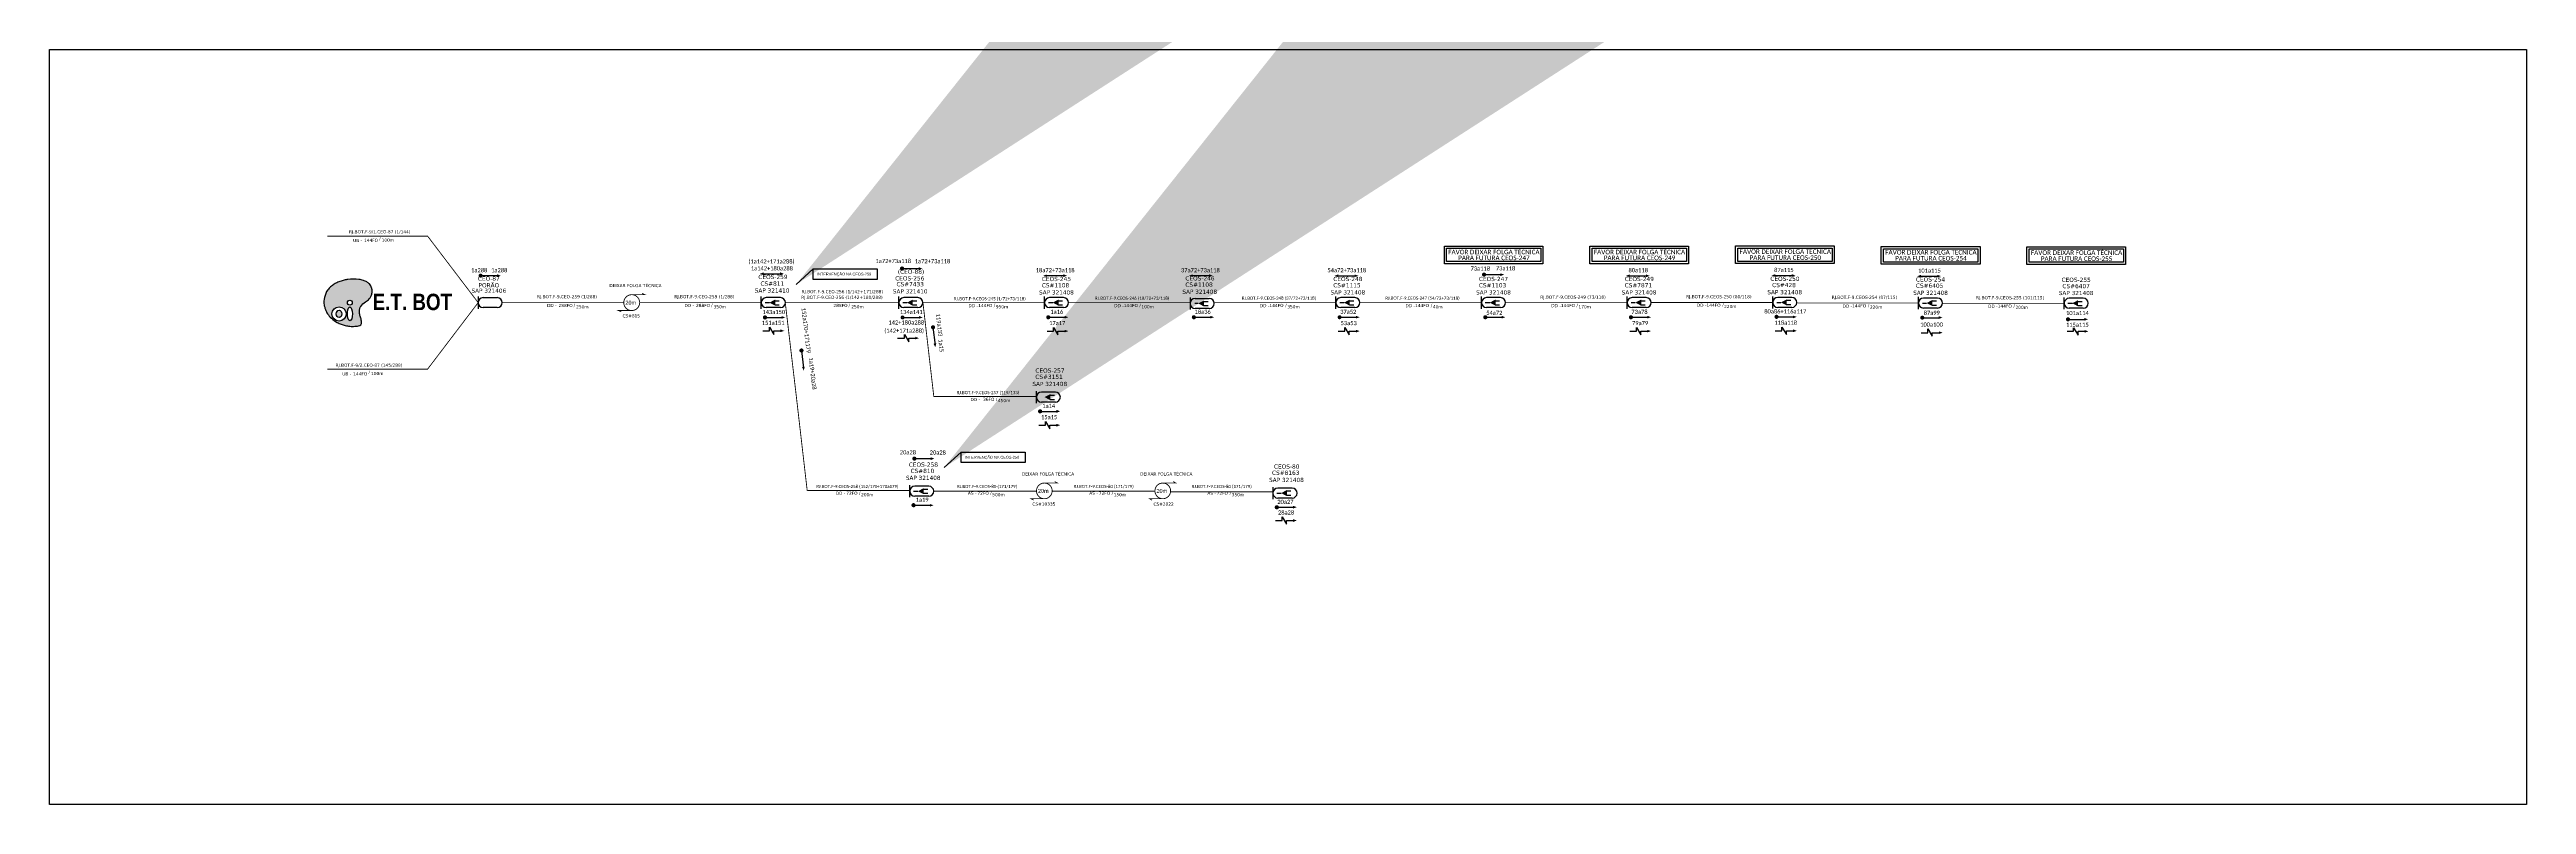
# Model space of a CAD drawing. Extents: x 57889 to 59083, y 58759 to 60460.
# Drawn here: x 57897 to 59083, y 60099 to 60460 of the extents above; entities that cross this region are included whole.
import ezdxf
from ezdxf.enums import TextEntityAlignment as Align

# ---------------------------------------------------------------- set-up
doc = ezdxf.new("R2010")
doc.units = 0
doc.layers.get('0').update_dxf_attribs({"linetype": 'CONTINUOUS'})
for name, color, linetype in [('10_4-POSTES', 1, 'CONTINUOUS'), ('20_4-CEOS', 1, 'CONTINUOUS'), ('20_5-CABO_AÉREO', 1, 'CONTINUOUS'), ('20_5-CEO', 1, 'CONTINUOUS'), ('40_1-ETIQUETAS', 1, 'CONTINUOUS'), ('E_T_', 7, 'CONTINUOUS'), ('SETA', 7, 'CONTINUOUS'), ('UIFILAR_ESTACAO_GPON_OI', 3, 'CONTINUOUS')]:
    doc.layers.add(name, color=color, linetype=linetype)
doc.styles.add('ARIAL', font='arial.ttf')
doc.styles.add('ROMANS', font='romans.shx')
doc.styles.add('SIREDIT', font='verdana.ttf')
doc.styles.add('SWISS_BIT', font='swisscb.ttf')
doc.linetypes.add('FENCELINE1', pattern='A,0.25,-0.1,[133,ltypeshp.shx,S=0.1,R=0,X=-0.1,Y=0],-0.1,1', length=1.45)
doc.dimstyles.new('CL', dxfattribs={"dimtxt": 1, "dimasz": 2, "dimexe": 0.18, "dimexo": 0.0625, "dimgap": 0.09, "dimtad": 0, "dimdec": 0, "dimrnd": 1, "dimzin": 0, "dimtxsty": 'SIREDIT', "dimblk": 'NONE', "dimcen": 0, "dimse1": 1, "dimse2": 1, "dimsd1": 1, "dimsd2": 1, "dimclrt": 7, "dimazin": 3, "dimtfac": 1, "dimtdec": 0, "dimtofl": 0, "dimtmove": 0, "dimatfit": 3, "dimtolj": 1, "dimtzin": 0})

# ---------------------------------------------------------------- blocks, each defined once
blk = doc.blocks.new('ETIQUETA_RS5F')
at = {"layer": '40_1-ETIQUETAS', "color": 0, "style": 'SIREDIT'}
blk.add_text('/', height=1.5, dxfattribs=at).set_placement((1.6, -2), align=Align.RIGHT)
for tag, p in [('ETIQUETA_R_SECUNDARIA', (1.2, 2.1)), ('ETIQUETA_R_PRIMARIA', (1.2, 4.1)), ('F_ATIVAS/F_MORTAS', (1.1, -4.2))]:
    blk.add_attdef(tag, text='', height=1.5, dxfattribs=at).set_placement(p, align=Align.MIDDLE_CENTER)
for tag, p in [('TIPO_CABO', (-6.6, -2.1)), ('CAP_CABO', (0.4, -2.1))]:
    blk.add_attdef(tag, text='', height=1.5, dxfattribs=at).set_placement(p, align=Align.MIDDLE_RIGHT)
for tag, p in [('FUSÃO_1', (0.8, -8.4)), ('FUSÃO_2', (0.8, -10.6)), ('FUSÃO_3', (0.8, -12.9)), ('FUSÃO_4', (0.8, -15.1)), ('FUSÃO_5', (0.8, -17.2))]:
    blk.add_attdef(tag, text='', height=1.5, dxfattribs=at).set_placement(p, align=Align.CENTER)
blk.add_attdef('METROS', text='', height=1.5, dxfattribs=at).set_placement((2.1, -2), align=Align.MIDDLE_LEFT)
blk = doc.blocks.new('OI')
h = blk.add_hatch(color=40)
edge = h.paths.add_edge_path()
edge.add_spline(control_points=[(4.35, -0.67), (3.92, -0.99), (3.26, -1.5), (2.81, -2.59), (2.9, -3.5), (3.06, -4.27), (3.31, -4.85), (3.37, -5.39), (3.4, -5.88), (3.2, -6.4), (2.54, -6.61), (1.65, -6.63), (0.55, -6.67), (-0.56, -6.42), (-1.61, -6.14), (-2.77, -5.61), (-3.92, -4.77), (-4.89, -3.7), (-5.34, -2.65), (-5.6, -1.94), (-5.85, -0.96), (-5.71, 0.47), (-5.1, 2.02), (-4.14, 3.02), (-3.3, 3.61), (-2.37, 4.16), (-1.36, 4.44), (-0.56, 4.7), (0.79, 4.85), (2.24, 4.97), (3.79, 4.57), (4.67, 4.21), (5.44, 3.65), (5.76, 2.99), (6.03, 2.21), (6.01, 1.46), (5.72, 0.64), (5.31, 0.08), (4.88, -0.38), (4.51, -0.55), (4.35, -0.67)], knot_values=[0, 0, 0, 0, 1.60434, 2.417191, 3.427595, 4.282808, 4.776746, 5.304182, 5.888771, 6.258406, 6.858137, 7.79129, 8.986195, 10.124242, 11.187857, 12.242908, 13.953784, 15.414161, 16.515391, 17.349188, 17.675853, 19.552021, 21.515531, 22.568638, 23.63245, 24.621084, 25.782718, 26.745347, 27.142653, 29.870543, 31.004649, 31.921532, 32.709589, 33.801391, 34.042471, 35.192333, 35.971461, 36.628871, 37.254359, 37.836911, 37.836911, 37.836911, 37.836911], degree=3, periodic=0)
h.paths.add_polyline_path([(1.13, -0.87, -1), (-0.04, -0.87, -1)], flags=16)
edge = h.paths.add_edge_path(flags=16)
edge.add_ellipse((0.56, -3.59), major_axis=(-0.02, 1.71), ratio=0.361305, start_angle=0, end_angle=360)
h.paths.add_polyline_path([(-0.36, -3.62, -1), (-3.8, -3.62, -1)], flags=16)
edge = h.paths.add_edge_path(flags=0)
edge.add_ellipse((-2.08, -3.62), major_axis=(0, 0.885), ratio=0.758294, start_angle=0, end_angle=360)
at = {"color": 40}
for centre, radius in [((-2.08, -3.62), 1.72), ((0.54, -0.87), 0.587)]:
    blk.add_circle(centre, radius, dxfattribs=at)
blk.add_ellipse((-2.08, -3.62), major_axis=(0, 0.885), ratio=0.758294, start_param=-3.141592653589792, end_param=3.141592653589792, dxfattribs=at)
blk.add_ellipse((0.56, -3.59), major_axis=(-0.02, 1.71), ratio=0.361305, dxfattribs=at)
at = {"color": 40, "start_tangent": (-0.800898, -0.598801), "end_tangent": (-0.800898, -0.598801)}
blk.add_spline([(4.35, -0.67), (3.2, -1.78), (2.9, -2.54), (2.92, -3.55), (3.12, -4.38), (3.28, -4.85), (3.37, -5.37), (3.35, -5.95), (3.2, -6.29), (2.66, -6.55), (1.73, -6.63), (0.54, -6.62), (-0.58, -6.41), (-1.6, -6.11), (-2.56, -5.67), (-3.95, -4.67), (-4.89, -3.56), (-5.37, -2.56), (-5.64, -1.78), (-5.72, -1.46), (-5.63, 0.42), (-4.84, 2.22), (-4.13, 2.99), (-3.27, 3.62), (-2.4, 4.09), (-1.3, 4.47), (-0.37, 4.72), (0.02, 4.77), (2.75, 4.8), (3.85, 4.53), (4.69, 4.16), (5.31, 3.68), (5.85, 2.73), (5.93, 2.5), (5.94, 1.35), (5.67, 0.62), (5.29, 0.08), (4.84, -0.36), (4.35, -0.67)], degree=3, dxfattribs=at)
blk = doc.blocks.new('*U54')
at = {"color": 3}
blk.add_lwpolyline([(0.0000405, 0.000041), (0.0001936, 0.000041), (0.0001936, 0.0000158), (0.0000405, 0.0000158)], close=True, dxfattribs=at)
at = {"color": 3, "style": 'ARIAL'}
blk.add_attdef('SERVIÇO_EM_EMENDA_EXIST', text='', height=0.00000666, dxfattribs=at).set_placement((0.0001321, 0.0000254), align=Align.RIGHT)
blk.add_attdef('FID', (0.0001344, 0.0000254), '', height=0.00000666, dxfattribs=at)
at = {"layer": '10_4-POSTES', "style": 'ROMANS'}
for tag, p, flags in [('ID_ATIVIDADE', (-0.0000068, -0.0000086), 3), ('QTDE', (-0.000006, -0.000014), 3), ('FATOR', (-0.0000019, -0.0000113), 1)]:
    blk.add_attdef(tag, p, '', height=0.00000209, dxfattribs=dict(at, flags=flags))
at = {"color": 3}
blk.add_leader([(-0.0000002, 0.0000042), (0.0000405, 0.000041)], dimstyle='CL', override={"dimgap": 0.09, "dimtad": 0}, dxfattribs=at)

msp = doc.modelspace()

# ---------------------------------------------------------------- linework, layer by layer
at = {"color": 0, "ltscale": 9e-07}
for points in [[(58564.7, 60365.9), (58611.9, 60365.9), (58611.9, 60357.4), (58564.7, 60357.4)], [(58565.7, 60364.9), (58610.8, 60364.9), (58610.8, 60358.5), (58565.7, 60358.5)], [(58634.4, 60365.9), (58681.6, 60365.9), (58681.6, 60357.4), (58634.4, 60357.4)], [(58635.4, 60364.9), (58680.6, 60364.9), (58680.6, 60358.5), (58635.4, 60358.5)], [(58704.1, 60366.1), (58751.3, 60366.1), (58751.3, 60357.6), (58704.1, 60357.6)], [(58705.2, 60365), (58750.3, 60365), (58750.3, 60358.6), (58705.2, 60358.6)], [(58773.8, 60365.8), (58821.1, 60365.8), (58821.1, 60357.3), (58773.8, 60357.3)], [(58774.9, 60364.7), (58820, 60364.7), (58820, 60358.3), (58774.9, 60358.3)], [(58843.5, 60365.6), (58890.8, 60365.6), (58890.8, 60357.1), (58843.5, 60357.1)], [(58844.6, 60364.6), (58889.7, 60364.6), (58889.7, 60358.2), (58844.6, 60358.2)]]:
    msp.add_lwpolyline(points, close=True, dxfattribs=at)
at = {"color": 0, "const_width": 0.99}
for points in [[(58102.9, 60351.8, 1), (58103.8, 60351.8, 1)], [(58304.6, 60355.2, 1), (58305.6, 60355.2, 1)], [(58583.2, 60352.3, 1), (58584.2, 60352.3, 1)], [(58239, 60331.8, 1), (58240, 60331.8, 1)], [(58319.9, 60327.6, 1), (58320, 60326.6, 1)], [(58374.6, 60331.9, 1), (58375.6, 60331.9, 1)], [(58444.3, 60331.9, 1), (58445.3, 60331.9, 1)], [(58514.1, 60331.9, 1), (58515, 60331.9, 1)], [(58583.8, 60331.9, 1), (58584.8, 60331.9, 1)], [(58653.5, 60331.9, 1), (58654.5, 60331.9, 1)], [(58723.2, 60332.1, 1), (58724.2, 60332.1, 1)], [(58793, 60331.7, 1), (58793.9, 60331.7, 1)], [(58862.7, 60330.9, 1), (58863.7, 60330.9, 1)], [(58256.9, 60316.5, 1), (58257, 60315.5, 1)], [(58370.7, 60286.9, 1), (58371.7, 60286.9, 1)], [(58310.5, 60264.3, 1), (58311.5, 60264.3, 1)], [(58310.1, 60242, 1), (58311.1, 60242, 1)], [(58484, 60241, 1), (58485, 60241, 1)]]:
    msp.add_lwpolyline(points, format="xyb", close=True, dxfattribs=at)
at = {"color": 5, "const_width": 0.42}
msp.add_lwpolyline([(58175.7, 60342.7, 1.000012), (58175.7, 60335.1, 0.999978)], format="xyb", close=True, dxfattribs=at)
at = {"color": 5, "const_width": 0.394}
for points in [[(58175.7, 60342.7), (58182, 60342.7), (58180.7, 60343.3)], [(58175.7, 60335.1), (58169.4, 60335.1), (58170.7, 60334.5)]]:
    msp.add_lwpolyline(points, dxfattribs=at)
at = {"color": 0}
for points in [[(58241.7, 60325.4), (58241.7, 60327.2), (58243.8, 60323.7), (58243.8, 60325.4)], [(58377.6, 60325.3), (58377.6, 60327), (58379.7, 60323.5), (58379.7, 60325.3)], [(58517.1, 60325.3), (58517.1, 60327), (58519.2, 60323.5), (58519.2, 60325.3)], [(58656.6, 60325.3), (58656.6, 60327), (58658.7, 60323.5), (58658.7, 60325.3)], [(58726.3, 60325.4), (58726.3, 60327.2), (58728.4, 60323.7), (58728.4, 60325.4)], [(58796.1, 60324.5), (58796.1, 60326.3), (58798.2, 60322.8), (58798.2, 60324.5)], [(58865.9, 60325.2), (58865.9, 60326.9), (58868, 60323.4), (58868, 60325.2)], [(58306.2, 60321.9), (58306.2, 60323.7), (58308.3, 60320.2), (58308.3, 60321.9)], [(58373.7, 60280.3), (58373.7, 60282), (58375.8, 60278.5), (58375.8, 60280.3)], [(58487.1, 60234.7), (58487.1, 60236.4), (58489.2, 60232.9), (58489.2, 60234.7)]]:
    msp.add_lwpolyline(points, dxfattribs=at)
at = {"color": 7, "const_width": 0.99}
msp.add_lwpolyline([(58304.9, 60331.8, 1), (58305.8, 60331.8, 1)], format="xyb", close=True, dxfattribs=at)
at = {"color": 1, "const_width": 0.394}
for points in [[(58373.2, 60245.1), (58366.9, 60245.1), (58368.1, 60244.5)], [(58373.2, 60252.6), (58379.5, 60252.6), (58378.2, 60253.3)], [(58429.9, 60245.1), (58423.6, 60245.1), (58424.8, 60244.4)], [(58429.9, 60252.6), (58436.2, 60252.6), (58434.9, 60253.3)]]:
    msp.add_lwpolyline(points, dxfattribs=at)
at = {"color": 1, "const_width": 0.42}
for points in [[(58373.2, 60252.6, 1.000012), (58373.2, 60245.1, 0.999978)], [(58429.9, 60252.6, 1.000012), (58429.9, 60245.1, 0.999978)]]:
    msp.add_lwpolyline(points, format="xyb", close=True, dxfattribs=at)
at = {"layer": '20_4-CEOS', "color": 5}
for p, q in [((58246.9, 60341.3), (58240.1, 60341.3)), ((58312.7, 60341.3), (58306, 60341.3)), ((58246.9, 60336.5), (58240.1, 60336.5)), ((58312.7, 60336.5), (58306, 60336.5))]:
    msp.add_line(p, q, dxfattribs=at)
at = {"layer": '20_4-CEOS', "color": 0}
for p, q in [((58382.4, 60341.3), (58375.7, 60341.3)), ((58521.9, 60341.3), (58515.1, 60341.3)), ((58591.6, 60341.3), (58584.9, 60341.3)), ((58661.3, 60341.3), (58654.6, 60341.3)), ((58731, 60341.4), (58724.3, 60341.4)), ((58800.8, 60341.1), (58794, 60341.1)), ((58870.5, 60341), (58863.8, 60341)), ((58382.4, 60336.5), (58375.7, 60336.5)), ((58521.9, 60336.5), (58515.1, 60336.5)), ((58591.6, 60336.5), (58584.9, 60336.5)), ((58661.3, 60336.5), (58654.6, 60336.5)), ((58731, 60336.6), (58724.3, 60336.6)), ((58800.8, 60336.3), (58794, 60336.3)), ((58870.5, 60336.2), (58863.8, 60336.2)), ((58378.5, 60296), (58371.8, 60296)), ((58378.5, 60291.3), (58371.8, 60291.3))]:
    msp.add_line(p, q, dxfattribs=at)
at = {"layer": '20_4-CEOS', "color": 8}
for p, q in [((58317.9, 60251.1), (58311.2, 60251.1)), ((58317.9, 60246.3), (58311.2, 60246.3)), ((58491.8, 60250.2), (58485, 60250.2)), ((58491.8, 60245.4), (58485, 60245.4))]:
    msp.add_line(p, q, dxfattribs=at)
at = {"layer": '20_4-CEOS', "color": 5}
for points in [[(58237.7, 60336), (58237.7, 60341.8)], [(58239.6, 60338.9), (58241.6, 60338.9)], [(58239.6, 60338.9), (58241.6, 60338.9)], [(58244.3, 60339.8), (58246.3, 60339.8)], [(58244.3, 60339.8), (58246.3, 60339.8)], [(58244.3, 60337.8), (58246.3, 60337.8)], [(58244.3, 60337.8), (58246.3, 60337.8)], [(58303.6, 60336), (58303.6, 60341.8)], [(58305.4, 60338.9), (58307.5, 60338.9)], [(58305.4, 60338.9), (58307.5, 60338.9)], [(58310.1, 60339.8), (58312.1, 60339.8)], [(58310.1, 60339.8), (58312.1, 60339.8)], [(58310.1, 60337.8), (58312.1, 60337.8)], [(58310.1, 60337.8), (58312.1, 60337.8)]]:
    msp.add_lwpolyline(points, dxfattribs=at)
for points in [[(58241.6, 60338.9, 0, 2.95, 0), (58244.4, 60338.9, 2.95, 2.95, 0)], [(58241.6, 60338.9, 0, 2.95, 0), (58244.4, 60338.9, 2.95, 2.95, 0)], [(58307.5, 60338.9, 0, 2.95, 0), (58310.2, 60338.9, 2.95, 2.95, 0)], [(58307.5, 60338.9, 0, 2.95, 0), (58310.2, 60338.9, 2.95, 2.95, 0)]]:
    msp.add_lwpolyline(points, format="xyseb", dxfattribs=at)
at = {"layer": '20_4-CEOS', "color": 0}
for points in [[(58373.3, 60336), (58373.3, 60341.8)], [(58375.2, 60338.9), (58377.2, 60338.9)], [(58379.8, 60339.8), (58381.9, 60339.8)], [(58379.8, 60337.8), (58381.9, 60337.8)], [(58449.5, 60339.5), (58451.6, 60339.5)], [(58449.5, 60337.5), (58451.6, 60337.5)], [(58512.8, 60336), (58512.8, 60341.8)], [(58514.6, 60338.9), (58516.7, 60338.9)], [(58519.3, 60339.8), (58521.3, 60339.8)], [(58519.3, 60337.8), (58521.3, 60337.8)], [(58582.5, 60336), (58582.5, 60341.8)], [(58584.3, 60338.9), (58586.4, 60338.9)], [(58589, 60339.8), (58591.1, 60339.8)], [(58589, 60337.8), (58591.1, 60337.8)], [(58652.2, 60336), (58652.2, 60341.8)], [(58654.1, 60338.9), (58656.1, 60338.9)], [(58658.8, 60339.8), (58660.8, 60339.8)], [(58658.8, 60337.8), (58660.8, 60337.8)], [(58721.9, 60336.1), (58721.9, 60341.9)], [(58723.8, 60339), (58725.8, 60339)], [(58728.5, 60340), (58730.5, 60340)], [(58728.5, 60338), (58730.5, 60338)], [(58791.6, 60335.8), (58791.6, 60341.6)], [(58793.5, 60338.7), (58795.5, 60338.7)], [(58798.2, 60339.7), (58800.2, 60339.7)], [(58798.2, 60337.7), (58800.2, 60337.7)], [(58861.4, 60335.7), (58861.4, 60341.4)], [(58863.2, 60338.6), (58865.3, 60338.6)], [(58867.9, 60339.5), (58870, 60339.5)], [(58867.9, 60337.5), (58870, 60337.5)], [(58369.4, 60290.8), (58369.4, 60296.5)], [(58375.9, 60294.6), (58378, 60294.6)], [(58375.9, 60292.6), (58378, 60292.6)], [(58310.6, 60248.7), (58312.7, 60248.7)], [(58484.5, 60247.8), (58486.6, 60247.8)]]:
    msp.add_lwpolyline(points, dxfattribs=at)
for points in [[(58377.2, 60338.9, 0, 2.95, 0), (58380, 60338.9, 2.95, 2.95, 0)], [(58446.9, 60338.5, 0, 2.95, 0), (58449.7, 60338.5, 2.95, 2.95, 0)], [(58516.7, 60338.9, 0, 2.95, 0), (58519.4, 60338.9, 2.95, 2.95, 0)], [(58586.4, 60338.9, 0, 2.95, 0), (58589.2, 60338.9, 2.95, 2.95, 0)], [(58656.1, 60338.9, 0, 2.95, 0), (58658.9, 60338.9, 2.95, 2.95, 0)], [(58725.8, 60339, 0, 2.95, 0), (58728.6, 60339, 2.95, 2.95, 0)], [(58795.5, 60338.7, 0, 2.95, 0), (58798.3, 60338.7, 2.95, 2.95, 0)], [(58865.3, 60338.6, 0, 2.95, 0), (58868, 60338.6, 2.95, 2.95, 0)], [(58373.3, 60293.7, 0, 2.95, 0), (58376.1, 60293.7, 2.95, 2.95, 0)]]:
    msp.add_lwpolyline(points, format="xyseb", dxfattribs=at)
at = {"layer": '20_4-CEOS', "color": 8}
for points in [[(58308.8, 60245.9), (58308.8, 60251.6)], [(58315.3, 60249.7), (58317.4, 60249.7)], [(58315.3, 60247.7), (58317.4, 60247.7)], [(58482.7, 60244.9), (58482.7, 60250.7)], [(58489.2, 60248.8), (58491.2, 60248.8)], [(58489.2, 60246.8), (58491.2, 60246.8)]]:
    msp.add_lwpolyline(points, dxfattribs=at)
for points in [[(58312.7, 60248.7, 0, 2.95, 0), (58315.5, 60248.7, 2.95, 2.95, 0)], [(58486.6, 60247.8, 0, 2.95, 0), (58489.3, 60247.8, 2.95, 2.95, 0)]]:
    msp.add_lwpolyline(points, format="xyseb", dxfattribs=at)
at = {"layer": '20_4-CEOS', "color": 5}
for centre, start, end in [((58240.1, 60338.9), 90, 270), ((58246.9, 60338.9), 270, 90), ((58306, 60338.9), 90, 270), ((58312.7, 60338.9), 270, 90)]:
    msp.add_arc(centre, 2.39, start, end, dxfattribs=at)
at = {"layer": '20_4-CEOS', "color": 0}
for centre, start, end in [((58375.7, 60338.9), 90, 270), ((58382.4, 60338.9), 270, 90), ((58515.1, 60338.9), 90, 270), ((58521.9, 60338.9), 270, 90), ((58584.9, 60338.9), 90, 270), ((58591.6, 60338.9), 270, 90), ((58654.6, 60338.9), 90, 270), ((58661.3, 60338.9), 270, 90), ((58724.3, 60339), 90, 270), ((58731, 60339), 270, 90), ((58794, 60338.7), 90, 270), ((58800.8, 60338.7), 270, 90), ((58863.8, 60338.6), 90, 270), ((58870.5, 60338.6), 270, 90), ((58371.8, 60293.7), 90, 270), ((58378.5, 60293.7), 270, 90)]:
    msp.add_arc(centre, 2.39, start, end, dxfattribs=at)
at = {"layer": '20_4-CEOS', "color": 8}
for centre, start, end in [((58311.2, 60248.7), 90, 270), ((58317.9, 60248.7), 270, 90), ((58485, 60247.8), 90, 270), ((58491.8, 60247.8), 270, 90)]:
    msp.add_arc(centre, 2.39, start, end, dxfattribs=at)
at = {"layer": '20_5-CABO_AÉREO', "color": 7, "ltscale": 50, "const_width": 0.4}
for points in [[(58030, 60370.7), (58078, 60370.7), (58102.2, 60338.9)], [(58030, 60307.1), (58078, 60307.1), (58102.2, 60338.9)]]:
    msp.add_lwpolyline(points, dxfattribs=at)
at = {"layer": '20_5-CABO_AÉREO', "color": 5, "ltscale": 50, "const_width": 0.4}
for points in [[(58113.7, 60338.9), (58171.9, 60338.9)], [(58179.5, 60338.9), (58237.7, 60338.9)], [(58249.2, 60338.9), (58303.6, 60338.9)], [(58249.2, 60338.9), (58254.5, 60294)], [(58254.5, 60294), (58259.7, 60249)], [(58259.7, 60249), (58308.8, 60249)]]:
    msp.add_lwpolyline(points, dxfattribs=at)
at = {"layer": '20_5-CABO_AÉREO', "color": 0, "ltscale": 50, "const_width": 0.4}
for points in [[(58315.1, 60338.9), (58320.3, 60294)], [(58320.3, 60294), (58369.4, 60294)]]:
    msp.add_lwpolyline(points, dxfattribs=at)
at = {"layer": '20_5-CABO_AÉREO', "color": 1, "linetype": 'FENCELINE1', "ltscale": 50, "const_width": 0.4}
for points in [[(58320.3, 60248.7), (58369.4, 60248.7)], [(58377, 60248.7), (58426.1, 60248.7)], [(58433.6, 60248.4), (58482.7, 60248.4)]]:
    msp.add_lwpolyline(points, dxfattribs=at)
at = {"layer": '20_5-CEO', "color": 5}
for p, q in [((58104.6, 60341.3), (58111.3, 60341.3)), ((58111.3, 60336.5), (58104.6, 60336.5))]:
    msp.add_line(p, q, dxfattribs=at)
at = {"layer": '20_5-CEO', "color": 0}
for p, q in [((58445.4, 60340.9), (58452.1, 60340.9)), ((58452.1, 60336.1), (58445.4, 60336.1))]:
    msp.add_line(p, q, dxfattribs=at)
at = {"layer": '20_5-CEO', "color": 5}
msp.add_lwpolyline([(58102.2, 60341.8), (58102.2, 60336)], dxfattribs=at)
at = {"layer": '20_5-CEO', "color": 0}
for points in [[(58443, 60341.4), (58443, 60335.6)], [(58446.9, 60338.5), (58445.3, 60338.5)]]:
    msp.add_lwpolyline(points, dxfattribs=at)
at = {"layer": '20_5-CEO', "color": 5}
for centre, start, end in [((58104.6, 60338.9), 90, 270), ((58111.3, 60338.9), 270, 90)]:
    msp.add_arc(centre, 2.39, start, end, dxfattribs=at)
at = {"layer": '20_5-CEO', "color": 0}
for centre, start, end in [((58445.4, 60338.5), 90, 270), ((58452.1, 60338.5), 270, 90)]:
    msp.add_arc(centre, 2.39, start, end, dxfattribs=at)
at = {"layer": '40_1-ETIQUETAS', "color": 0, "const_width": 0.4}
for points in [[(58315.1, 60338.9), (58373.3, 60338.9)], [(58384.8, 60338.9), (58443, 60338.9)], [(58454.5, 60338.9), (58512.8, 60338.9)], [(58524.3, 60338.9), (58582.5, 60338.9)], [(58594, 60338.9), (58652.2, 60338.9)], [(58663.7, 60339), (58721.9, 60339)], [(58733.4, 60338.7), (58791.6, 60338.7)], [(58803.1, 60338.6), (58861.4, 60338.6)]]:
    msp.add_lwpolyline(points, dxfattribs=at)
at = {"layer": 'SETA', "color": 0}
for points in [[(58103.3, 60351.8), (58111.9, 60351.8)], [(58238.9, 60352.7), (58247.4, 60352.7)], [(58305.1, 60355.2), (58313.6, 60355.2)], [(58374.4, 60351.8), (58383, 60351.8)], [(58444.2, 60351.8), (58452.7, 60351.8)], [(58513.9, 60351.7), (58522.4, 60351.7)], [(58583.7, 60352.3), (58592.2, 60352.3)], [(58653.4, 60351.7), (58661.9, 60351.7)], [(58723.1, 60351.9), (58731.6, 60351.9)], [(58792.8, 60351.5), (58801.3, 60351.5)], [(58238.5, 60325.4), (58241.7, 60325.4)], [(58239.5, 60331.8), (58248, 60331.8)], [(58243.8, 60325.4), (58246.9, 60325.4)], [(58305.4, 60331.8), (58313.9, 60331.8)], [(58319.9, 60327.1), (58320.9, 60318.6)], [(58374.5, 60325.3), (58377.6, 60325.3)], [(58375.1, 60331.9), (58383.6, 60331.9)], [(58379.7, 60325.3), (58382.9, 60325.3)], [(58444.8, 60331.9), (58453.3, 60331.9)], [(58513.9, 60325.3), (58517.1, 60325.3)], [(58514.6, 60331.9), (58523.1, 60331.9)], [(58519.2, 60325.3), (58522.4, 60325.3)], [(58584.3, 60331.9), (58592.8, 60331.9)], [(58653.4, 60325.3), (58656.6, 60325.3)], [(58654, 60331.9), (58662.5, 60331.9)], [(58658.7, 60325.3), (58661.8, 60325.3)], [(58723.1, 60325.4), (58726.3, 60325.4)], [(58723.7, 60332.1), (58732.2, 60332.1)], [(58728.4, 60325.4), (58731.6, 60325.4)], [(58793.4, 60331.7), (58802, 60331.7)], [(58862.8, 60325.2), (58865.9, 60325.2)], [(58863.2, 60330.9), (58871.7, 60330.9)], [(58868, 60325.2), (58871.2, 60325.2)], [(58257, 60316), (58258, 60307.5)], [(58303, 60321.9), (58306.2, 60321.9)], [(58308.3, 60321.9), (58311.4, 60321.9)], [(58793, 60324.5), (58796.1, 60324.5)], [(58798.2, 60324.5), (58801.4, 60324.5)], [(58370.6, 60280.3), (58373.7, 60280.3)], [(58371.2, 60286.9), (58379.7, 60286.9)], [(58375.8, 60280.3), (58379, 60280.3)], [(58311, 60264.3), (58319.5, 60264.3)], [(58310.6, 60242), (58319.1, 60242)], [(58483.9, 60234.7), (58487.1, 60234.7)], [(58484.5, 60241), (58493, 60241)], [(58489.2, 60234.7), (58492.3, 60234.7)]]:
    msp.add_lwpolyline(points, dxfattribs=at)
for points in [[(58111.2, 60352.5), (58113, 60351.8), (58111.2, 60351.1)], [(58238.9, 60353.4), (58237.1, 60352.7), (58238.9, 60352)], [(58246.7, 60353.4), (58248.5, 60352.7), (58246.7, 60352.1)], [(58313, 60355.9), (58314.8, 60355.2), (58313, 60354.5)], [(58374.4, 60352.4), (58372.6, 60351.8), (58374.4, 60351.1)], [(58382.3, 60352.5), (58384.1, 60351.8), (58382.3, 60351.1)], [(58444.2, 60352.4), (58442.4, 60351.8), (58444.2, 60351.1)], [(58452, 60352.5), (58453.8, 60351.8), (58452, 60351.1)], [(58513.9, 60352.4), (58512.1, 60351.7), (58513.9, 60351.1)], [(58521.7, 60352.4), (58523.6, 60351.7), (58521.7, 60351.1)], [(58591.5, 60352.9), (58593.4, 60352.3), (58591.5, 60351.6)], [(58653.4, 60352.4), (58651.6, 60351.7), (58653.4, 60351.1)], [(58661.2, 60352.4), (58663, 60351.7), (58661.2, 60351.1)], [(58723.1, 60352.5), (58721.3, 60351.9), (58723.1, 60351.2)], [(58730.9, 60352.5), (58732.7, 60351.9), (58730.9, 60351.2)], [(58792.8, 60352.2), (58791, 60351.5), (58792.8, 60350.9)], [(58800.6, 60352.2), (58802.4, 60351.6), (58800.6, 60350.9)], [(58246.9, 60326.1), (58248.7, 60325.4), (58246.9, 60324.8)], [(58247.4, 60332.5), (58249.2, 60331.8), (58247.4, 60331.2)], [(58313.2, 60332.5), (58315, 60331.8), (58313.2, 60331.2)], [(58382.9, 60332.6), (58384.7, 60331.9), (58382.9, 60331.3)], [(58382.9, 60325.9), (58384.7, 60325.3), (58382.9, 60324.6)], [(58452.7, 60332.6), (58454.5, 60331.9), (58452.7, 60331.3)], [(58522.4, 60332.6), (58524.2, 60331.9), (58522.4, 60331.3)], [(58522.4, 60325.9), (58524.2, 60325.3), (58522.4, 60324.6)], [(58592.1, 60332.6), (58593.9, 60331.9), (58592.1, 60331.3)], [(58661.8, 60332.6), (58663.7, 60331.9), (58661.8, 60331.3)], [(58661.8, 60325.9), (58663.6, 60325.3), (58661.8, 60324.6)], [(58731.6, 60332.7), (58733.4, 60332.1), (58731.6, 60331.4)], [(58731.6, 60326.1), (58733.4, 60325.4), (58731.6, 60324.8)], [(58801.3, 60332.4), (58803.1, 60331.8), (58801.3, 60331.1)], [(58801.4, 60325.2), (58803.2, 60324.5), (58801.4, 60323.9)], [(58871, 60331.6), (58872.8, 60330.9), (58871, 60330.3)], [(58871.2, 60325.8), (58873, 60325.2), (58871.2, 60324.5)], [(58311.4, 60322.6), (58313.2, 60321.9), (58311.4, 60321.3)], [(58321.5, 60319.4), (58321, 60317.5), (58320.2, 60319.2)], [(58258.5, 60308.3), (58258.1, 60306.4), (58257.2, 60308.1)], [(58379, 60287.6), (58380.8, 60286.9), (58379, 60286.2)], [(58379, 60280.9), (58380.8, 60280.3), (58379, 60279.6)], [(58318.8, 60264.9), (58320.6, 60264.3), (58318.8, 60263.6)], [(58318.4, 60242.6), (58320.2, 60242), (58318.4, 60241.3)], [(58492.3, 60241.7), (58494.1, 60241.1), (58492.3, 60240.4)], [(58492.3, 60235.3), (58494.1, 60234.7), (58492.3, 60234)]]:
    msp.add_solid(points, dxfattribs=at)
at = {"layer": 'UIFILAR_ESTACAO_GPON_OI', "color": 6, "linetype": 'BYBLOCK'}
msp.add_lwpolyline([(57897, 60459.9), (59082.7, 60459.9), (59082.7, 60098.9), (57897, 60098.9)], close=True, dxfattribs=at)

# ---------------------------------------------------------------- block references
at = {"color": 0, "xscale": 199999.9999999376, "yscale": 199999.9999999376, "zscale": 199999.9999999376}
for p, values in [((58254.5, 60346.8), {'SERVIÇO_EM_EMENDA_EXIST': 'INTERVENÇÃO NA', 'FID': 'CEOS-259'}), ((58325.3, 60259.2), {'SERVIÇO_EM_EMENDA_EXIST': 'INTERVENÇÃO NA', 'FID': 'CEOS-258'})]:
    msp.add_blockref('*U54', p, dxfattribs=at).add_auto_attribs(values)
at = {"layer": '40_1-ETIQUETAS', "color": 0}
ref = msp.add_blockref('ETIQUETA_RS5F', (58053.9, 60370.7), dxfattribs=at)
ref.add_attrib('ETIQUETA_R_SECUNDARIA', 'RJ.BOT.F-9/1.CEO-87 (1/144)', dxfattribs={"color": 0, "height": 1.5, "style": 'SIREDIT'}).set_placement((58055.1, 60372.8), align=Align.MIDDLE_CENTER)
ref.add_attrib('TIPO_CABO', 'UB - ', dxfattribs={"color": 0, "height": 1.5, "style": 'SIREDIT'}).set_placement((58047.3, 60368.6), align=Align.MIDDLE_RIGHT)
ref.add_attrib('CAP_CABO', '144FO', dxfattribs={"color": 0, "height": 1.5, "style": 'SIREDIT'}).set_placement((58054.3, 60368.7), align=Align.MIDDLE_RIGHT)
ref.add_attrib('METROS', '100m', dxfattribs={"color": 0, "height": 1.5, "style": 'SIREDIT'}).set_placement((58056, 60368.8), align=Align.MIDDLE_LEFT)
ref = msp.add_blockref('ETIQUETA_RS5F', (58048.8, 60306.9), dxfattribs=at)
ref.add_attrib('ETIQUETA_R_SECUNDARIA', 'RJ.BOT.F-9/2.CEO-87 (145/288)', dxfattribs={"color": 0, "height": 1.5, "style": 'SIREDIT'}).set_placement((58049.9, 60309), align=Align.MIDDLE_CENTER)
ref.add_attrib('TIPO_CABO', 'UB - ', dxfattribs={"color": 0, "height": 1.5, "style": 'SIREDIT'}).set_placement((58042.1, 60304.8), align=Align.MIDDLE_RIGHT)
ref.add_attrib('CAP_CABO', '144FO', dxfattribs={"color": 0, "height": 1.5, "style": 'SIREDIT'}).set_placement((58049.1, 60304.8), align=Align.MIDDLE_RIGHT)
ref.add_attrib('METROS', '100m', dxfattribs={"color": 0, "height": 1.5, "style": 'SIREDIT'}).set_placement((58050.9, 60305), align=Align.MIDDLE_LEFT)
at = {"layer": 'E_T_', "color": 7, "xscale": 1.965288924615791, "yscale": 1.965288909013875, "zscale": 1.965288907678581}
msp.add_blockref('OI', (58039.7, 60340.6), dxfattribs=at)

# ---------------------------------------------------------------- texts
at = {"color": 0}
for p in [(58172.7, 60337.9), (58370.2, 60247.9), (58426.9, 60247.9)]:
    msp.add_text('20m', height=1.89, dxfattribs=at).set_placement(p)
at = {"color": 0, "attachment_point": 5}
for s, insert, char_height, width in [('{\\fCalibri|b0|i0|c0|p34;FAVOR DEIXAR FOLGA TÉCNICA}', (58588.4, 60363.1), 2.2, 46.871), ('{\\fCalibri|b0|i0|c0|p34;PARA FUTURA CEOS-247}', (58588.4, 60360.3), 2.2, 46.871), ('{\\fCalibri|b0|i0|c0|p34;FAVOR DEIXAR FOLGA TÉCNICA}', (58658.1, 60363.1), 2.2, 46.871), ('{\\fCalibri|b0|i0|c0|p34;PARA FUTURA CEOS-249}', (58658.1, 60360.3), 2.2, 46.871), ('{\\fCalibri|b0|i0|c0|p34;FAVOR DEIXAR FOLGA TÉCNICA}', (58727.9, 60363.3), 2.2, 46.871), ('{\\fCalibri|b0|i0|c0|p34;PARA FUTURA CEOS-250}', (58727.9, 60360.4), 2.2, 46.871), ('{\\fCalibri|b0|i0|c0|p34;FAVOR DEIXAR FOLGA TÉCNICA}', (58797.6, 60363), 2.2, 46.871), ('{\\fCalibri|b0|i0|c0|p34;PARA FUTURA CEOS-254}', (58797.6, 60360.1), 2.2, 46.871), ('{\\fCalibri|b0|i0|c0|p34;FAVOR DEIXAR FOLGA TÉCNICA}', (58867.3, 60362.8), 2.2, 46.871), ('{\\fCalibri|b0|i0|c0|p34;PARA FUTURA CEOS-255}', (58867.3, 60359.9), 2.2, 46.871), ('{\\fCalibri|b0|i0|c0|p34;\\C7;1a288}', (58112.3, 60354.4), 1.98, 25.105), ('{\\fCalibri|b0|i0|c0|p34;\\C7;(1a142\\C0;+171a288)}', (58242.6, 60358.4), 1.98, 25.105), ('{\\fCalibri|b0|i0|c0|p34;\\C7;1a7\\C0;2+73a118}', (58300.9, 60358.8), 1.98, 25.105), ('{\\fCalibri|b0|i0|c0|p34;\\C7;1a7\\C0;2+73a118}', (58319.7, 60358.7), 1.98, 25.105), ('{\\fCalibri|b0|i0|c0|p34;\\C7;18a72\\C0;+73a118}', (58378.4, 60354.4), 1.98, 25.105), ('{\\fCalibri|b0|i0|c0|p34;\\C7;37a72\\C0;+73a118}', (58447.9, 60354.4), 1.98, 25.105), ('{\\fCalibri|b0|i0|c0|p34;\\C7;54a72\\C0;+73a118}', (58518, 60354.4), 1.98, 25.105), ('{\\fCalibri|b0|i0|c0|p34;\\C7;73a118}', (58581.9, 60355.2), 1.98, 25.105), ('{\\fCalibri|b0|i0|c0|p34;\\C7;73a118}', (58594, 60355.3), 1.98, 25.105), ('{\\fCalibri|b0|i0|c0|p34;\\C7;80a118}', (58657.5, 60354.4), 1.98, 25.105), ('{\\fCalibri|b0|i0|c0|p34;\\C7;87a115}', (58727.2, 60354.5), 1.98, 25.105), ('{\\fCalibri|b0|i0|c0|p34;\\C7;101a115}', (58796.9, 60354.2), 1.98, 25.105), ('{\\fCalibri|b0|i0|c0|p34;151a151}', (58243.4, 60329.2), 1.98, 25.105), ('{\\fCalibri|b0|i0|c0|p34;\\C7;143a150}', (58243.7, 60334.4), 1.98, 25.105), ('{\\fCalibri|b0|i0|c0|p34;\\C7;134a141}', (58309.5, 60334.4), 1.98, 25.105), ('{\\fCalibri|b0|i0|c0|p34;\\C7;17a17}', (58379.4, 60329.1), 1.98, 25.105), ('{\\fCalibri|b0|i0|c0|p34;\\C7;1a16}', (58379.2, 60334.5), 1.98, 25.105), ('{\\fCalibri|b0|i0|c0|p34;\\C7;18a36}', (58449, 60334.5), 1.98, 25.105), ('{\\fCalibri|b0|i0|c0|p34;\\C7;37a52}', (58518.7, 60334.5), 1.98, 25.105), ('{\\fCalibri|b0|i0|c0|p34;\\C7;53a53}', (58518.9, 60329.1), 1.98, 25.105), ('{\\fCalibri|b0|i0|c0|p34;\\C7;54a72}', (58588.6, 60334), 1.98, 25.105), ('{\\fCalibri|b0|i0|c0|p34;\\C7;73a78}', (58658.1, 60334.5), 1.98, 25.105), ('{\\fCalibri|b0|i0|c0|p34;\\C7;79a79}', (58658.4, 60329.1), 1.98, 25.105), ('{\\fCalibri|b0|i0|c0|p34;\\C7;80a86+116a117}', (58727.9, 60334.7), 1.98, 25.105), ('{\\fCalibri|b0|i0|c0|p34;\\C7;118a118}', (58728.1, 60329.3), 1.98, 25.105), ('{\\fCalibri|b0|i0|c0|p34;\\C7;100a100}', (58797.9, 60328.4), 1.98, 25.105), ('{\\fCalibri|b0|i0|c0|p34;\\C7;87a99}', (58798, 60334), 1.98, 25.105), ('{\\fCalibri|b0|i0|c0|p34;\\C7;101a114}', (58867.7, 60333.9), 1.98, 25.105), ('{\\fCalibri|b0|i0|c0|p34;\\C7;115a115}', (58867.7, 60328.3), 1.98, 25.105), ('{\\fCalibri|b0|i0|c0|p34;\\C7;1a14}', (58375.3, 60289.5), 1.98, 25.105), ('{\\fCalibri|b0|i0|c0|p34;\\C7;15a15}', (58375.5, 60284.1), 1.98, 25.105), ('{\\fCalibri|b0|i0|c0|p34;\\C7;20a28}', (58307.9, 60267.3), 1.98, 25.105), ('{\\fCalibri|b0|i0|c0|p34;\\C7;20a28}', (58322.2, 60267.2), 1.98, 25.105), ('{\\fCalibri|b0|i0|c0|p34;\\C7;1a19}', (58314.7, 60244.6), 1.98, 25.105), ('{\\fCalibri|b0|i0|c0|p34;\\C7;20a27}', (58488.6, 60243.6), 1.98, 25.105), ('{\\fCalibri|b0|i0|c0|p34;\\C7;28a28}', (58488.9, 60238.5), 1.98, 25.105)]:
    msp.add_mtext(s, dxfattribs=dict(at, insert=insert, char_height=char_height, width=width))
at = {"color": 5, "char_height": 1.98, "attachment_point": 5}
for s, insert, width in [('{\\fCalibri|b0|i0|c0|p34;\\C7;1a288}', (58102.7, 60354.4), 25.105), ('{\\fCalibri|b0|i0|c0|p34;(142+171a288)}', (58306.1, 60325.3), 5.512)]:
    msp.add_mtext(s, dxfattribs=dict(at, insert=insert, width=width))
at = {"color": 1, "char_height": 1.98, "width": 25.105, "attachment_point": 5}
for s, insert in [('{\\fCalibri|b0|i0|c0|p34;1a142+180a288}', (58242.8, 60355.3)), ('{\\fCalibri|b0|i0|c0|p34;142+180a288}', (58307.1, 60329.4))]:
    msp.add_mtext(s, dxfattribs=dict(at, insert=insert))
at = {"color": 0, "char_height": 1.98, "width": 25.105, "attachment_point": 5, "rotation": 276.5938}
for s, insert in [('{\\fCalibri|b0|i0|c0|p34;\\C7;152a170\\C1;+171179}', (58259.2, 60325.6)), ('{\\fCalibri|b0|i0|c0|p34;\\C7;119a133}', (58322.9, 60328.2)), ('{\\fCalibri|b0|i0|c0|p34;\\C7;1a15}', (58323.8, 60318.3)), ('{\\fCalibri|b0|i0|c0|p34;\\C7;1a19\\C1;+20a28}', (58262.3, 60305))]:
    msp.add_mtext(s, dxfattribs=dict(at, insert=insert))
at = {"layer": '20_4-CEOS', "color": 7, "style": 'SIREDIT'}
for s, height, p in [('CEO-87', 2.03, (58107.3, 60349.4)), ('SAP 321406', 2, (58107.3, 60343.6)), ('PORÃO', 2.03, (58107.3, 60346.2)), ('SAP 321410', 2, (58309, 60343.3)), ('CS#7433', 2.03, (58309, 60346.7)), ('SAP 321408', 2, (58315.2, 60254.1)), ('CEOS-258', 2.03, (58315.3, 60260.4)), ('CS#810 ', 2.03, (58315.3, 60257.4)), ('SAP 321408', 2, (58489.1, 60253.1)), ('CS#8163 ', 2.03, (58489.2, 60256.5)), ('CEOS-80', 2.03, (58489.2, 60259.5))]:
    msp.add_text(s, height=height, dxfattribs=at).set_placement(p, align=Align.CENTER)
at = {"layer": '20_4-CEOS', "color": 0, "style": 'SIREDIT'}
for s, height, p in [('CEOS-259', 2.03, (58243.3, 60350.2)), ('CS#811', 2.03, (58243, 60347)), ('CEOS-256', 2.03, (58308.8, 60349.5)), ('(CEO-88)', 2.03, (58309.4, 60352.7)), ('CEOS-245', 2.03, (58379, 60349.2)), ('CEOS-246', 2.03, (58447.7, 60349.5)), ('CEOS-248', 2.03, (58518.5, 60349.2)), ('CEOS-247', 2.03, (58588.2, 60349.2)), ('CEOS-249', 2.03, (58658, 60349.2)), ('CEOS-250', 2.03, (58727.7, 60349.3)), ('CEOS-254', 2.03, (58797.4, 60349)), ('CEOS-255', 2.03, (58867.1, 60348.8)), ('SAP 321410', 2, (58242.9, 60343.7)), ('SAP 321408', 2, (58379, 60342.8)), ('CS#1108 ', 2.03, (58379, 60346.2)), ('SAP 321408', 2, (58447.6, 60343.1)), ('CS#1108 ', 2.03, (58447.7, 60346.5)), ('SAP 321408', 2, (58518.5, 60342.8)), ('CS#1115 ', 2.03, (58518.5, 60346.2)), ('SAP 321408', 2, (58588.2, 60342.8)), ('CS#1103 ', 2.03, (58588.2, 60346.2)), ('SAP 321408', 2, (58657.9, 60342.8)), ('CS#7871 ', 2.03, (58658, 60346.2)), ('SAP 321408', 2, (58727.6, 60342.9)), ('CS#428 ', 2.03, (58727.7, 60346.3)), ('SAP 321408', 2, (58797.4, 60342.6)), ('CS#6405 ', 2.03, (58797.4, 60346)), ('SAP 321408', 2, (58867.1, 60342.5)), ('CS#6407', 2.03, (58867.1, 60345.8)), ('CS#3151 ', 2.03, (58375.9, 60302.4)), ('CEOS-257', 2.03, (58375.9, 60305.4)), ('SAP 321408', 2, (58375.8, 60299))]:
    msp.add_text(s, height=height, dxfattribs=at).set_placement(p, align=Align.CENTER)
at = {"layer": '40_1-ETIQUETAS', "color": 5, "style": 'SIREDIT'}
for s, p in [('RJ.BOT.F-9.CEO-259 (1/288)', (58144.7, 60341)), ('RJ.BOT.F-9.CEO-259 (1/288)', (58210.5, 60341)), ('RJ.BOT.F-9.CEO-256 (1/142+171/288)', (58276.5, 60343.4))]:
    msp.add_text(s, height=1.5, dxfattribs=at).set_placement(p, align=Align.CENTER)
for s, p in [('DD - ', (58140.4, 60336.8)), ('288FO', (58147.4, 60336.8)), ('/', (58148.6, 60336.9)), ('DD - ', (58206.2, 60336.8)), ('288FO', (58213.2, 60336.8)), ('/', (58214.4, 60336.9))]:
    msp.add_text(s, height=1.5, dxfattribs=at).set_placement(p, align=Align.RIGHT)
for s, p in [('250m', (58149.1, 60336.2)), ('350m', (58214.9, 60336.2))]:
    msp.add_text(s, height=1.5, dxfattribs=at).set_placement(p)
at = {"layer": '40_1-ETIQUETAS', "color": 0, "style": 'SIREDIT'}
for s, p in [('DEIXAR FOLGA TÉCNICA', (58177.5, 60346.3)), ('RJ.BOT.F-9.CEOS-249 (73/118) ', (58626.6, 60340.8)), ('RJ.BOT.F-9.CEOS-250 (80/118) ', (58696.4, 60341)), ('RJ.BOT.F-9.CEOS-254 (87/115) ', (58766.1, 60340.7)), ('RJ.BOT.F-9.CEOS-255 (101/115) ', (58835.8, 60340.5)), ('CS#815', (58175.5, 60331.8)), ('DEIXAR FOLGA TÉCNICA', (58375, 60256.2)), ('DEIXAR FOLGA TÉCNICA', (58431.6, 60256.2)), ('CS#10335', (58373, 60241.8)), ('CS#2022', (58430.3, 60241.8))]:
    msp.add_text(s, height=1.5, dxfattribs=at).set_placement(p, align=Align.CENTER)
at = {"layer": '40_1-ETIQUETAS', "color": 1, "style": 'SIREDIT'}
msp.add_text('RJ.BOT.F-9.CEO-256 (1/142+180/288)', height=1.5, dxfattribs=at).set_placement((58276.3, 60340.7), align=Align.CENTER)
at = {"layer": '40_1-ETIQUETAS', "color": 0, "style": 'SIREDIT'}
for s, p in [('288FO', (58279, 60336.8)), ('/', (58280.2, 60336.9)), ('DD - ', (58342.1, 60336.7)), ('144FO', (58348.3, 60336.8)), ('/', (58349.7, 60336.9)), ('DD - ', (58411.9, 60336.7)), ('144FO', (58418, 60336.8)), ('/', (58419.4, 60336.9)), ('DD - ', (58481.6, 60336.7)), ('144FO', (58487.7, 60336.8)), ('/', (58489.2, 60336.9)), ('DD - ', (58551.3, 60336.7)), ('144FO', (58557.4, 60336.8)), ('/', (58558.9, 60336.9)), ('DD - ', (58621.1, 60336.7)), ('144FO', (58627.2, 60336.8)), ('/', (58628.6, 60336.9)), ('DD - ', (58690.8, 60336.9)), ('144FO', (58696.9, 60336.9)), ('/', (58698.4, 60337.1)), ('DD - ', (58760.5, 60336.5)), ('144FO', (58766.6, 60336.6)), ('/', (58768.1, 60336.8)), ('DD - ', (58830.2, 60336.4)), ('144FO', (58836.3, 60336.5)), ('/', (58837.8, 60336.6)), ('DD - ', (58343.1, 60291.8)), ('36FO', (58349.3, 60291.9)), ('/', (58350.7, 60292)), ('DD - ', (58278.6, 60247)), ('72FO', (58283.8, 60247)), ('/', (58285.2, 60247.1)), ('AS - ', (58341.4, 60247)), ('72FO', (58346.6, 60247)), ('/', (58348, 60247.1)), ('AS - ', (58399.5, 60247)), ('72FO', (58404.7, 60247)), ('/', (58406.1, 60247.1)), ('AS - ', (58456, 60247)), ('72FO', (58461.1, 60247)), ('/', (58462.6, 60247.1))]:
    msp.add_text(s, height=1.5, dxfattribs=at).set_placement(p, align=Align.RIGHT)
for s, p in [('250m', (58280.8, 60336.2)), ('950m', (58350, 60336.2)), ('100m', (58419.7, 60336.2)), ('350m', (58489.5, 60336.2)), ('40m', (58559.2, 60336.2)), ('170m', (58628.9, 60336.2)), ('220m', (58698.6, 60336.3)), ('220m', (58768.4, 60336)), ('200m', (58838.1, 60335.9)), ('450m', (58351, 60291.3)), ('200m', (58285.5, 60246.3)), ('500m', (58348.3, 60246.3)), ('150m', (58406.4, 60246.3)), ('350m', (58462.9, 60246.3))]:
    msp.add_text(s, height=1.5, dxfattribs=at).set_placement(p)
at = {"layer": '40_1-ETIQUETAS', "color": 0, "char_height": 1.5, "width": 60.023, "attachment_point": 5, "style": 'SIREDIT'}
for s, insert in [('{\\fCalibri|b0|i0|c0|p34;RJ.BOT.F-9.CEOS-245 (1/72+73/118) }', (58347.1, 60340.6)), ('{\\fCalibri|b0|i0|c0|p34;RJ.BOT.F-9.CEOS-246 (18/72+73/118) \\P\\C7; }', (58415.2, 60339.6)), ('{\\fCalibri|b0|i0|c0|p34;RJ.BOT.F-9.CEOS-248 (37/72+73/118)  }', (58485.5, 60340.9)), ('{\\fCalibri|b0|i0|c0|p34;RJ.BOT.F-9.CEOS-247 (54/72+73/118)  }', (58554.2, 60340.9)), ('{\\fCalibri|b0|i0|c0|p34;RJ.BOT.F-9.CEOS-257 (119/133\\C0;) }', (58346.2, 60295.7))]:
    msp.add_mtext(s, dxfattribs=dict(at, insert=insert))
at = {"layer": '40_1-ETIQUETAS', "color": 7, "char_height": 1.5, "width": 60.023, "attachment_point": 5, "style": 'SIREDIT'}
for s, insert in [('{\\fCalibri|b0|i0|c0|p34;RJ.BOT.F-9.CEOS-258 (152/170\\C1;+170a179) }', (58283.7, 60250.8)), ('{\\fCalibri|b0|i0|c0|p34;RJ.BOT.F-9.CEOS-80 (171/1\\C0;79) }', (58345.8, 60250.8)), ('{\\fCalibri|b0|i0|c0|p34;RJ.BOT.F-9.CEOS-80 (171/1\\C0;79) }', (58401.6, 60250.8)), ('{\\fCalibri|b0|i0|c0|p34;RJ.BOT.F-9.CEOS-80 (171/1\\C0;79) }', (58458.1, 60250.8))]:
    msp.add_mtext(s, dxfattribs=dict(at, insert=insert))
at = {"layer": 'E_T_', "color": 40, "style": 'SWISS_BIT'}
msp.add_text('E.T. BOT', height=7.86, dxfattribs=at).set_placement((58070.7, 60335.3), align=Align.CENTER)

doc.saveas('drawing.dxf')
